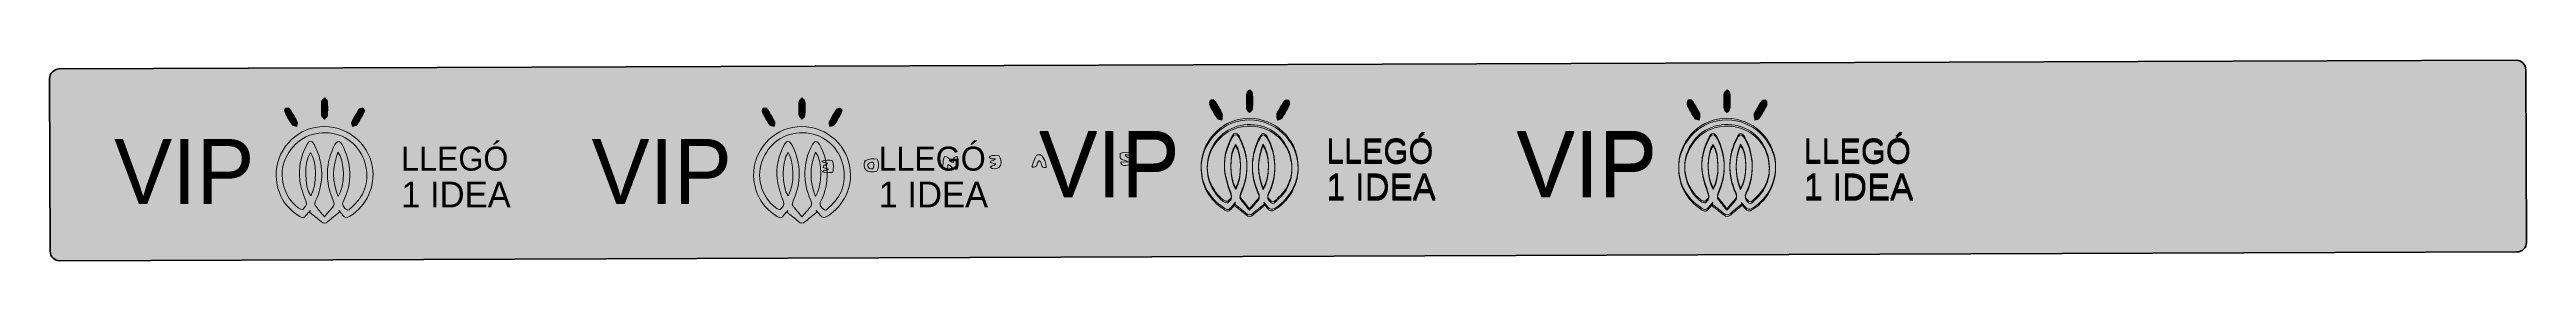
# Model space of a CAD drawing. Header units: millimetres. Extents: x -336 to 268, y -416 to 74.
# Drawn here: x 9.3 to 266.7, y -316.5 to -295.6 of the extents above; entities that cross this region are included whole.
import ezdxf

# ---------------------------------------------------------------- set-up
doc = ezdxf.new("R2010")
doc.units = ezdxf.units.MM
doc.header["$MEASUREMENT"] = 0
doc.layers.add('Capa 1', color=7, linetype='Continuous', lineweight=0)

msp = doc.modelspace()

# ---------------------------------------------------------------- hatches: boundary and pattern name
at = {"layer": 'Capa 1', "true_color": 0x92784b, "transparency": 33554687}
h = msp.add_hatch(color=35, dxfattribs=at)
h.dxf.hatch_style = 2
edge = h.paths.add_edge_path()
edge.add_spline(control_points=[(10.25, -296.51), (10.25, -296.51), (265.59, -295.59), (265.59, -295.59), (266.14, -295.59), (266.59, -296.04), (266.59, -296.59), (266.59, -296.59), (266.66, -314.59), (266.66, -314.59), (266.66, -315.14), (266.21, -315.59), (265.66, -315.59), (265.66, -315.59), (10.33, -316.51), (10.33, -316.51), (9.78, -316.52), (9.33, -316.07), (9.32, -315.52), (9.32, -315.52), (9.26, -297.52), (9.26, -297.52), (9.26, -296.97), (9.7, -296.52), (10.25, -296.51)], knot_values=[0, 0, 0, 0, 1, 1, 1, 2, 2, 2, 3, 3, 3, 4, 4, 4, 5, 5, 5, 6, 6, 6, 7, 7, 7, 8, 8, 8, 8], degree=3, periodic=0)
at = {"layer": 'Capa 1', "true_color": 0x000000, "transparency": 33554687}
h = msp.add_hatch(color=18, dxfattribs=at)
h.dxf.hatch_style = 2
edge = h.paths.add_edge_path()
edge.add_spline(control_points=[(34.04, -300.55), (34.1, -300.61), (34.23, -300.68), (34.3, -300.8), (34.55, -301.2), (34.8, -301.61), (35, -302.03), (35.06, -302.16), (34.96, -302.35), (34.94, -302.52), (34.78, -302.46), (34.56, -302.46), (34.49, -302.35), (34.21, -301.94), (33.96, -301.5), (33.73, -301.05), (33.6, -300.81), (33.73, -300.56), (34.04, -300.55)], knot_values=[0, 0, 0, 0, 1, 1, 1, 2, 2, 2, 3, 3, 3, 4, 4, 4, 5, 5, 5, 6, 6, 6, 6], degree=3, periodic=0)
h = msp.add_hatch(color=18, dxfattribs=at)
h.dxf.hatch_style = 2
edge = h.paths.add_edge_path()
edge.add_spline(control_points=[(37.52, -300.64), (37.52, -300.39), (37.48, -300.13), (37.53, -299.89), (37.57, -299.75), (37.74, -299.64), (37.85, -299.52), (37.95, -299.64), (38.13, -299.76), (38.14, -299.88), (38.17, -300.38), (38.17, -300.88), (38.14, -301.38), (38.13, -301.51), (37.93, -301.62), (37.82, -301.74), (37.72, -301.61), (37.56, -301.49), (37.53, -301.35), (37.48, -301.12), (37.52, -300.87), (37.52, -300.64), (37.52, -300.64), (37.52, -300.64), (37.52, -300.64)], knot_values=[0, 0, 0, 0, 1, 1, 1, 2, 2, 2, 3, 3, 3, 4, 4, 4, 5, 5, 5, 6, 6, 6, 7, 7, 7, 8, 8, 8, 8], degree=3, periodic=0)
h = msp.add_hatch(color=18, dxfattribs=at)
h.dxf.hatch_style = 2
edge = h.paths.add_edge_path()
edge.add_spline(control_points=[(42.02, -300.86), (41.96, -300.98), (41.93, -301.07), (41.89, -301.15), (41.66, -301.55), (41.45, -301.96), (41.19, -302.34), (41.11, -302.45), (40.89, -302.46), (40.74, -302.52), (40.71, -302.36), (40.61, -302.17), (40.67, -302.05), (40.88, -301.6), (41.14, -301.17), (41.41, -300.75), (41.47, -300.65), (41.67, -300.59), (41.8, -300.6), (41.88, -300.6), (41.95, -300.77), (42.02, -300.86)], knot_values=[0, 0, 0, 0, 1, 1, 1, 2, 2, 2, 3, 3, 3, 4, 4, 4, 5, 5, 5, 6, 6, 6, 7, 7, 7, 7], degree=3, periodic=0)
h = msp.add_hatch(color=18, dxfattribs=at)
h.dxf.hatch_style = 2
edge = h.paths.add_edge_path()
edge.add_spline(control_points=[(83.65, -300.55), (83.72, -300.61), (83.85, -300.68), (83.92, -300.8), (84.17, -301.2), (84.41, -301.61), (84.62, -302.03), (84.67, -302.16), (84.58, -302.35), (84.56, -302.52), (84.4, -302.46), (84.18, -302.46), (84.1, -302.35), (83.82, -301.94), (83.58, -301.5), (83.35, -301.05), (83.22, -300.81), (83.35, -300.56), (83.65, -300.55)], knot_values=[0, 0, 0, 0, 1, 1, 1, 2, 2, 2, 3, 3, 3, 4, 4, 4, 5, 5, 5, 6, 6, 6, 6], degree=3, periodic=0)
h = msp.add_hatch(color=18, dxfattribs=at)
h.dxf.hatch_style = 2
edge = h.paths.add_edge_path()
edge.add_spline(control_points=[(87.14, -300.64), (87.14, -300.39), (87.1, -300.13), (87.15, -299.89), (87.18, -299.75), (87.36, -299.64), (87.47, -299.52), (87.57, -299.64), (87.75, -299.76), (87.76, -299.88), (87.79, -300.38), (87.79, -300.88), (87.75, -301.38), (87.74, -301.51), (87.55, -301.62), (87.44, -301.74), (87.33, -301.61), (87.18, -301.49), (87.15, -301.35), (87.1, -301.12), (87.13, -300.87), (87.13, -300.64), (87.14, -300.64), (87.14, -300.64), (87.14, -300.64)], knot_values=[0, 0, 0, 0, 1, 1, 1, 2, 2, 2, 3, 3, 3, 4, 4, 4, 5, 5, 5, 6, 6, 6, 7, 7, 7, 8, 8, 8, 8], degree=3, periodic=0)
h = msp.add_hatch(color=18, dxfattribs=at)
h.dxf.hatch_style = 2
edge = h.paths.add_edge_path()
edge.add_spline(control_points=[(91.64, -300.86), (91.58, -300.98), (91.55, -301.07), (91.51, -301.15), (91.28, -301.55), (91.07, -301.96), (90.81, -302.34), (90.73, -302.45), (90.51, -302.46), (90.36, -302.52), (90.33, -302.36), (90.23, -302.17), (90.28, -302.05), (90.5, -301.6), (90.75, -301.17), (91.03, -300.75), (91.09, -300.65), (91.29, -300.59), (91.42, -300.6), (91.5, -300.6), (91.57, -300.77), (91.64, -300.86)], knot_values=[0, 0, 0, 0, 1, 1, 1, 2, 2, 2, 3, 3, 3, 4, 4, 4, 5, 5, 5, 6, 6, 6, 7, 7, 7, 7], degree=3, periodic=0)
h = msp.add_hatch(color=18, dxfattribs=at)
h.dxf.hatch_style = 2
edge = h.paths.add_edge_path()
edge.add_spline(control_points=[(130.17, -299.69), (130.24, -299.75), (130.36, -299.83), (130.43, -299.94), (130.68, -300.35), (130.93, -300.75), (131.13, -301.18), (131.19, -301.3), (131.1, -301.5), (131.07, -301.66), (130.92, -301.61), (130.69, -301.6), (130.62, -301.5), (130.34, -301.08), (130.1, -300.64), (129.86, -300.2), (129.73, -299.95), (129.86, -299.71), (130.17, -299.69)], knot_values=[0, 0, 0, 0, 1, 1, 1, 2, 2, 2, 3, 3, 3, 4, 4, 4, 5, 5, 5, 6, 6, 6, 6], degree=3, periodic=0)
h = msp.add_hatch(color=18, dxfattribs=at)
h.dxf.hatch_style = 2
edge = h.paths.add_edge_path()
edge.add_spline(control_points=[(130.17, -299.86), (130.24, -299.92), (130.36, -300), (130.43, -300.11), (130.68, -300.51), (130.93, -300.92), (131.13, -301.35), (131.19, -301.47), (131.1, -301.67), (131.07, -301.83), (130.92, -301.78), (130.69, -301.77), (130.62, -301.66), (130.34, -301.25), (130.1, -300.81), (129.86, -300.37), (129.73, -300.12), (129.86, -299.88), (130.17, -299.86)], knot_values=[0, 0, 0, 0, 1, 1, 1, 2, 2, 2, 3, 3, 3, 4, 4, 4, 5, 5, 5, 6, 6, 6, 6], degree=3, periodic=0)
h = msp.add_hatch(color=18, dxfattribs=at)
h.dxf.hatch_style = 2
edge = h.paths.add_edge_path()
edge.add_spline(control_points=[(133.65, -299.78), (133.65, -299.53), (133.61, -299.27), (133.67, -299.04), (133.7, -298.9), (133.88, -298.79), (133.99, -298.67), (134.09, -298.79), (134.26, -298.9), (134.27, -299.03), (134.31, -299.53), (134.31, -300.03), (134.27, -300.53), (134.26, -300.65), (134.06, -300.77), (133.95, -300.89), (133.85, -300.76), (133.69, -300.64), (133.66, -300.49), (133.61, -300.26), (133.65, -300.02), (133.65, -299.78), (133.65, -299.78), (133.65, -299.78), (133.65, -299.78)], knot_values=[0, 0, 0, 0, 1, 1, 1, 2, 2, 2, 3, 3, 3, 4, 4, 4, 5, 5, 5, 6, 6, 6, 7, 7, 7, 8, 8, 8, 8], degree=3, periodic=0)
h = msp.add_hatch(color=18, dxfattribs=at)
h.dxf.hatch_style = 2
edge = h.paths.add_edge_path()
edge.add_spline(control_points=[(133.65, -299.95), (133.65, -299.7), (133.61, -299.44), (133.67, -299.2), (133.7, -299.07), (133.88, -298.96), (133.99, -298.84), (134.09, -298.96), (134.26, -299.07), (134.27, -299.2), (134.31, -299.69), (134.31, -300.2), (134.27, -300.69), (134.26, -300.82), (134.06, -300.94), (133.95, -301.06), (133.85, -300.93), (133.69, -300.81), (133.66, -300.66), (133.61, -300.43), (133.65, -300.19), (133.65, -299.95), (133.65, -299.95), (133.65, -299.95), (133.65, -299.95)], knot_values=[0, 0, 0, 0, 1, 1, 1, 2, 2, 2, 3, 3, 3, 4, 4, 4, 5, 5, 5, 6, 6, 6, 7, 7, 7, 8, 8, 8, 8], degree=3, periodic=0)
h = msp.add_hatch(color=18, dxfattribs=at)
h.dxf.hatch_style = 2
edge = h.paths.add_edge_path()
edge.add_spline(control_points=[(138.15, -300), (138.1, -300.13), (138.07, -300.22), (138.02, -300.3), (137.8, -300.69), (137.58, -301.11), (137.32, -301.48), (137.24, -301.59), (137.03, -301.61), (136.87, -301.67), (136.84, -301.51), (136.74, -301.31), (136.8, -301.19), (137.02, -300.74), (137.27, -300.31), (137.54, -299.89), (137.61, -299.8), (137.8, -299.73), (137.93, -299.74), (138.01, -299.75), (138.08, -299.92), (138.15, -300)], knot_values=[0, 0, 0, 0, 1, 1, 1, 2, 2, 2, 3, 3, 3, 4, 4, 4, 5, 5, 5, 6, 6, 6, 7, 7, 7, 7], degree=3, periodic=0)
h = msp.add_hatch(color=18, dxfattribs=at)
h.dxf.hatch_style = 2
edge = h.paths.add_edge_path()
edge.add_spline(control_points=[(138.15, -300.17), (138.1, -300.3), (138.07, -300.38), (138.02, -300.46), (137.8, -300.86), (137.58, -301.27), (137.32, -301.65), (137.24, -301.76), (137.03, -301.78), (136.87, -301.84), (136.84, -301.68), (136.74, -301.48), (136.8, -301.36), (137.02, -300.91), (137.27, -300.48), (137.54, -300.06), (137.61, -299.96), (137.8, -299.9), (137.93, -299.91), (138.01, -299.92), (138.08, -300.08), (138.15, -300.17)], knot_values=[0, 0, 0, 0, 1, 1, 1, 2, 2, 2, 3, 3, 3, 4, 4, 4, 5, 5, 5, 6, 6, 6, 7, 7, 7, 7], degree=3, periodic=0)
h = msp.add_hatch(color=18, dxfattribs=at)
h.dxf.hatch_style = 2
edge = h.paths.add_edge_path()
edge.add_spline(control_points=[(179.79, -299.69), (179.85, -299.75), (179.98, -299.83), (180.05, -299.94), (180.3, -300.35), (180.55, -300.75), (180.75, -301.18), (180.81, -301.3), (180.72, -301.5), (180.69, -301.66), (180.54, -301.61), (180.31, -301.6), (180.24, -301.5), (179.96, -301.08), (179.72, -300.64), (179.48, -300.2), (179.35, -299.95), (179.48, -299.71), (179.79, -299.69)], knot_values=[0, 0, 0, 0, 1, 1, 1, 2, 2, 2, 3, 3, 3, 4, 4, 4, 5, 5, 5, 6, 6, 6, 6], degree=3, periodic=0)
h = msp.add_hatch(color=18, dxfattribs=at)
h.dxf.hatch_style = 2
edge = h.paths.add_edge_path()
edge.add_spline(control_points=[(179.79, -299.86), (179.85, -299.92), (179.98, -300), (180.05, -300.11), (180.3, -300.51), (180.55, -300.92), (180.75, -301.35), (180.81, -301.47), (180.72, -301.67), (180.69, -301.83), (180.54, -301.78), (180.31, -301.77), (180.24, -301.66), (179.96, -301.25), (179.72, -300.81), (179.48, -300.37), (179.35, -300.12), (179.48, -299.88), (179.79, -299.86)], knot_values=[0, 0, 0, 0, 1, 1, 1, 2, 2, 2, 3, 3, 3, 4, 4, 4, 5, 5, 5, 6, 6, 6, 6], degree=3, periodic=0)
h = msp.add_hatch(color=18, dxfattribs=at)
h.dxf.hatch_style = 2
edge = h.paths.add_edge_path()
edge.add_spline(control_points=[(183.27, -299.78), (183.27, -299.53), (183.23, -299.27), (183.29, -299.04), (183.32, -298.9), (183.49, -298.79), (183.61, -298.67), (183.7, -298.79), (183.88, -298.9), (183.89, -299.03), (183.92, -299.53), (183.93, -300.03), (183.89, -300.53), (183.88, -300.65), (183.68, -300.77), (183.57, -300.89), (183.47, -300.76), (183.31, -300.64), (183.28, -300.49), (183.23, -300.26), (183.27, -300.02), (183.27, -299.78), (183.27, -299.78), (183.27, -299.78), (183.27, -299.78)], knot_values=[0, 0, 0, 0, 1, 1, 1, 2, 2, 2, 3, 3, 3, 4, 4, 4, 5, 5, 5, 6, 6, 6, 7, 7, 7, 8, 8, 8, 8], degree=3, periodic=0)
h = msp.add_hatch(color=18, dxfattribs=at)
h.dxf.hatch_style = 2
edge = h.paths.add_edge_path()
edge.add_spline(control_points=[(183.27, -299.95), (183.27, -299.7), (183.23, -299.44), (183.29, -299.2), (183.32, -299.07), (183.49, -298.96), (183.61, -298.84), (183.7, -298.96), (183.88, -299.07), (183.89, -299.2), (183.92, -299.69), (183.93, -300.2), (183.89, -300.69), (183.88, -300.82), (183.68, -300.94), (183.57, -301.06), (183.47, -300.93), (183.31, -300.81), (183.28, -300.66), (183.23, -300.43), (183.27, -300.19), (183.27, -299.95), (183.27, -299.95), (183.27, -299.95), (183.27, -299.95)], knot_values=[0, 0, 0, 0, 1, 1, 1, 2, 2, 2, 3, 3, 3, 4, 4, 4, 5, 5, 5, 6, 6, 6, 7, 7, 7, 8, 8, 8, 8], degree=3, periodic=0)
h = msp.add_hatch(color=18, dxfattribs=at)
h.dxf.hatch_style = 2
edge = h.paths.add_edge_path()
edge.add_spline(control_points=[(187.77, -300), (187.72, -300.13), (187.69, -300.22), (187.64, -300.3), (187.41, -300.69), (187.2, -301.11), (186.94, -301.48), (186.86, -301.59), (186.64, -301.61), (186.49, -301.67), (186.46, -301.51), (186.36, -301.31), (186.42, -301.19), (186.63, -300.74), (186.89, -300.31), (187.16, -299.89), (187.23, -299.8), (187.42, -299.73), (187.55, -299.74), (187.63, -299.75), (187.7, -299.92), (187.77, -300)], knot_values=[0, 0, 0, 0, 1, 1, 1, 2, 2, 2, 3, 3, 3, 4, 4, 4, 5, 5, 5, 6, 6, 6, 7, 7, 7, 7], degree=3, periodic=0)
h = msp.add_hatch(color=18, dxfattribs=at)
h.dxf.hatch_style = 2
edge = h.paths.add_edge_path()
edge.add_spline(control_points=[(187.77, -300.17), (187.72, -300.3), (187.69, -300.38), (187.64, -300.46), (187.41, -300.86), (187.2, -301.27), (186.94, -301.65), (186.86, -301.76), (186.64, -301.78), (186.49, -301.84), (186.46, -301.68), (186.36, -301.48), (186.42, -301.36), (186.63, -300.91), (186.89, -300.48), (187.16, -300.06), (187.23, -299.96), (187.42, -299.9), (187.55, -299.91), (187.63, -299.92), (187.7, -300.08), (187.77, -300.17)], knot_values=[0, 0, 0, 0, 1, 1, 1, 2, 2, 2, 3, 3, 3, 4, 4, 4, 5, 5, 5, 6, 6, 6, 7, 7, 7, 7], degree=3, periodic=0)
h = msp.add_hatch(color=18, dxfattribs=at)
h.dxf.hatch_style = 2
edge = h.paths.add_edge_path()
edge.add_spline(control_points=[(36.4, -309.75), (37.09, -308.6), (37.02, -306.09), (36.38, -305.23), (35.71, -306.1), (35.7, -308.74), (36.4, -309.75)], knot_values=[0, 0, 0, 0, 1, 1, 1, 2, 2, 2, 2], degree=3, periodic=0)
edge = h.paths.add_edge_path()
edge.add_spline(control_points=[(39.24, -309.79), (40, -308.73), (39.96, -305.96), (39.22, -305.2), (38.63, -306.73), (38.62, -308.23), (39.24, -309.79)], knot_values=[0, 0, 0, 0, 1, 1, 1, 2, 2, 2, 2], degree=3, periodic=0)
edge = h.paths.add_edge_path()
edge.add_spline(control_points=[(37.82, -311.92), (38.14, -311.55), (38.4, -311.25), (38.66, -310.96), (38.87, -310.73), (38.87, -310.51), (38.74, -310.22), (37.87, -308.25), (37.92, -306.3), (38.92, -304.39), (38.99, -304.26), (39.16, -304.06), (39.27, -304.08), (39.41, -304.09), (39.58, -304.25), (39.66, -304.4), (40.16, -305.31), (40.43, -306.3), (40.45, -307.35), (40.47, -308.38), (40.27, -309.37), (39.79, -310.29), (39.58, -310.71), (39.86, -310.92), (40.07, -311.14), (40.31, -311.38), (40.47, -311.08), (40.62, -310.95), (41.94, -309.83), (42.45, -308.4), (42.14, -306.71), (41.78, -304.78), (40.19, -303.34), (38.32, -303.18), (36.31, -303), (34.61, -303.99), (33.78, -305.86), (33, -307.63), (33.57, -309.81), (35.1, -310.99), (35.23, -311.1), (35.53, -311.2), (35.58, -311.15), (35.76, -310.93), (36.05, -310.76), (35.91, -310.35), (35.65, -309.62), (35.38, -308.88), (35.27, -308.12), (35.08, -306.77), (35.39, -305.5), (36.06, -304.31), (36.25, -303.96), (36.5, -303.96), (36.71, -304.3), (36.76, -304.38), (36.8, -304.46), (36.84, -304.54), (37.76, -306.44), (37.78, -308.35), (36.91, -310.27), (36.85, -310.4), (36.79, -310.61), (36.85, -310.7), (37.14, -311.11), (37.46, -311.48), (37.82, -311.92)], knot_values=[0, 0, 0, 0, 1, 1, 1, 2, 2, 2, 3, 3, 3, 4, 4, 4, 5, 5, 5, 6, 6, 6, 7, 7, 7, 8, 8, 8, 9, 9, 9, 10, 10, 10, 11, 11, 11, 12, 12, 12, 13, 13, 13, 14, 14, 14, 15, 15, 15, 16, 16, 16, 17, 17, 17, 18, 18, 18, 19, 19, 19, 20, 20, 20, 21, 21, 21, 22, 22, 22, 22], degree=3, periodic=0)
edge = h.paths.add_edge_path()
edge.add_spline(control_points=[(39.4, -311.42), (38.99, -311.75), (38.57, -312.07), (38.18, -312.42), (37.92, -312.65), (37.73, -312.62), (37.49, -312.42), (37.08, -312.08), (36.66, -311.76), (36.25, -311.43), (36.29, -311.37), (36.33, -311.31), (36.37, -311.25), (36.25, -311.39), (36.13, -311.52), (36.02, -311.66), (35.67, -312.09), (35.57, -312.12), (35.1, -311.8), (33.66, -310.82), (32.86, -309.45), (32.81, -307.69), (32.73, -305.05), (34.75, -302.76), (37.33, -302.53), (40.01, -302.29), (42.39, -304.14), (42.81, -306.77), (43.14, -308.76), (42.2, -310.78), (40.48, -311.86), (40.15, -312.07), (39.93, -312.04), (39.71, -311.74), (39.59, -311.57), (39.45, -311.42), (39.31, -311.26), (39.34, -311.31), (39.37, -311.37), (39.4, -311.42)], knot_values=[0, 0, 0, 0, 1, 1, 1, 2, 2, 2, 3, 3, 3, 4, 4, 4, 5, 5, 5, 6, 6, 6, 7, 7, 7, 8, 8, 8, 9, 9, 9, 10, 10, 10, 11, 11, 11, 12, 12, 12, 13, 13, 13, 13], degree=3, periodic=0)
h = msp.add_hatch(color=18, dxfattribs=at)
h.dxf.hatch_style = 2
edge = h.paths.add_edge_path()
edge.add_spline(control_points=[(86.01, -309.75), (86.71, -308.6), (86.64, -306.09), (86, -305.23), (85.33, -306.1), (85.32, -308.74), (86.01, -309.75)], knot_values=[0, 0, 0, 0, 1, 1, 1, 2, 2, 2, 2], degree=3, periodic=0)
edge = h.paths.add_edge_path()
edge.add_spline(control_points=[(88.86, -309.79), (89.62, -308.73), (89.57, -305.96), (88.84, -305.2), (88.25, -306.73), (88.23, -308.23), (88.86, -309.79)], knot_values=[0, 0, 0, 0, 1, 1, 1, 2, 2, 2, 2], degree=3, periodic=0)
edge = h.paths.add_edge_path()
edge.add_spline(control_points=[(87.44, -311.92), (87.76, -311.55), (88.01, -311.25), (88.28, -310.96), (88.49, -310.73), (88.49, -310.51), (88.36, -310.22), (87.49, -308.25), (87.53, -306.3), (88.54, -304.39), (88.61, -304.26), (88.78, -304.06), (88.89, -304.08), (89.03, -304.09), (89.2, -304.25), (89.28, -304.4), (89.78, -305.31), (90.04, -306.3), (90.07, -307.35), (90.09, -308.38), (89.88, -309.37), (89.41, -310.29), (89.2, -310.71), (89.48, -310.92), (89.69, -311.14), (89.93, -311.38), (90.09, -311.08), (90.24, -310.95), (91.56, -309.83), (92.07, -308.4), (91.76, -306.71), (91.4, -304.78), (89.8, -303.34), (87.93, -303.18), (85.92, -303), (84.23, -303.99), (83.4, -305.86), (82.62, -307.63), (83.19, -309.81), (84.72, -310.99), (84.85, -311.1), (85.15, -311.2), (85.19, -311.15), (85.38, -310.93), (85.67, -310.76), (85.52, -310.35), (85.27, -309.62), (85, -308.88), (84.89, -308.12), (84.7, -306.77), (85.01, -305.5), (85.67, -304.31), (85.87, -303.96), (86.12, -303.96), (86.33, -304.3), (86.38, -304.38), (86.42, -304.46), (86.46, -304.54), (87.38, -306.44), (87.4, -308.35), (86.53, -310.27), (86.47, -310.4), (86.41, -310.61), (86.47, -310.7), (86.75, -311.11), (87.08, -311.48), (87.44, -311.92)], knot_values=[0, 0, 0, 0, 1, 1, 1, 2, 2, 2, 3, 3, 3, 4, 4, 4, 5, 5, 5, 6, 6, 6, 7, 7, 7, 8, 8, 8, 9, 9, 9, 10, 10, 10, 11, 11, 11, 12, 12, 12, 13, 13, 13, 14, 14, 14, 15, 15, 15, 16, 16, 16, 17, 17, 17, 18, 18, 18, 19, 19, 19, 20, 20, 20, 21, 21, 21, 22, 22, 22, 22], degree=3, periodic=0)
edge = h.paths.add_edge_path()
edge.add_spline(control_points=[(89.02, -311.42), (88.61, -311.75), (88.19, -312.07), (87.79, -312.42), (87.54, -312.65), (87.35, -312.62), (87.1, -312.42), (86.7, -312.08), (86.28, -311.76), (85.87, -311.43), (85.91, -311.37), (85.95, -311.31), (85.99, -311.25), (85.87, -311.39), (85.75, -311.52), (85.64, -311.66), (85.29, -312.09), (85.18, -312.12), (84.72, -311.8), (83.28, -310.82), (82.48, -309.45), (82.43, -307.69), (82.35, -305.05), (84.37, -302.76), (86.95, -302.53), (89.62, -302.29), (92.01, -304.14), (92.43, -306.77), (92.75, -308.76), (91.82, -310.78), (90.1, -311.86), (89.77, -312.07), (89.55, -312.04), (89.33, -311.74), (89.2, -311.57), (89.06, -311.42), (88.93, -311.26), (88.96, -311.31), (88.99, -311.37), (89.02, -311.42)], knot_values=[0, 0, 0, 0, 1, 1, 1, 2, 2, 2, 3, 3, 3, 4, 4, 4, 5, 5, 5, 6, 6, 6, 7, 7, 7, 8, 8, 8, 9, 9, 9, 10, 10, 10, 11, 11, 11, 12, 12, 12, 13, 13, 13, 13], degree=3, periodic=0)
h = msp.add_hatch(color=18, dxfattribs=at)
h.dxf.hatch_style = 2
edge = h.paths.add_edge_path()
edge.add_spline(control_points=[(132.53, -308.9), (133.22, -307.74), (133.16, -305.23), (132.52, -304.37), (131.84, -305.24), (131.84, -307.89), (132.53, -308.9)], knot_values=[0, 0, 0, 0, 1, 1, 1, 2, 2, 2, 2], degree=3, periodic=0)
edge = h.paths.add_edge_path()
edge.add_spline(control_points=[(135.37, -308.93), (136.13, -307.88), (136.09, -305.11), (135.35, -304.34), (134.76, -305.87), (134.75, -307.37), (135.37, -308.93)], knot_values=[0, 0, 0, 0, 1, 1, 1, 2, 2, 2, 2], degree=3, periodic=0)
edge = h.paths.add_edge_path()
edge.add_spline(control_points=[(133.95, -311.07), (134.28, -310.7), (134.53, -310.4), (134.79, -310.11), (135.01, -309.88), (135.01, -309.66), (134.87, -309.36), (134, -307.4), (134.05, -305.45), (135.05, -303.54), (135.13, -303.4), (135.3, -303.21), (135.4, -303.22), (135.55, -303.24), (135.72, -303.4), (135.79, -303.54), (136.3, -304.46), (136.56, -305.45), (136.58, -306.49), (136.6, -307.53), (136.4, -308.52), (135.93, -309.44), (135.71, -309.85), (136, -310.07), (136.21, -310.28), (136.44, -310.53), (136.61, -310.22), (136.75, -310.1), (138.07, -308.98), (138.59, -307.54), (138.27, -305.85), (137.91, -303.92), (136.32, -302.48), (134.45, -302.32), (132.44, -302.15), (130.74, -303.13), (129.92, -305), (129.14, -306.77), (129.7, -308.95), (131.23, -310.14), (131.36, -310.24), (131.66, -310.35), (131.71, -310.29), (131.9, -310.08), (132.19, -309.9), (132.04, -309.49), (131.78, -308.76), (131.52, -308.02), (131.41, -307.26), (131.21, -305.92), (131.53, -304.64), (132.19, -303.46), (132.39, -303.11), (132.63, -303.11), (132.85, -303.44), (132.89, -303.52), (132.93, -303.61), (132.97, -303.69), (133.89, -305.59), (133.92, -307.49), (133.05, -309.41), (132.99, -309.55), (132.93, -309.76), (132.99, -309.85), (133.27, -310.25), (133.6, -310.63), (133.95, -311.07)], knot_values=[0, 0, 0, 0, 1, 1, 1, 2, 2, 2, 3, 3, 3, 4, 4, 4, 5, 5, 5, 6, 6, 6, 7, 7, 7, 8, 8, 8, 9, 9, 9, 10, 10, 10, 11, 11, 11, 12, 12, 12, 13, 13, 13, 14, 14, 14, 15, 15, 15, 16, 16, 16, 17, 17, 17, 18, 18, 18, 19, 19, 19, 20, 20, 20, 21, 21, 21, 22, 22, 22, 22], degree=3, periodic=0)
edge = h.paths.add_edge_path()
edge.add_spline(control_points=[(135.53, -310.57), (135.12, -310.9), (134.7, -311.22), (134.31, -311.57), (134.06, -311.79), (133.86, -311.77), (133.62, -311.56), (133.22, -311.22), (132.8, -310.9), (132.38, -310.58), (132.42, -310.52), (132.46, -310.46), (132.5, -310.4), (132.39, -310.53), (132.27, -310.67), (132.16, -310.81), (131.8, -311.24), (131.7, -311.27), (131.24, -310.95), (129.79, -309.96), (128.99, -308.6), (128.94, -306.84), (128.86, -304.2), (130.88, -301.9), (133.46, -301.67), (136.14, -301.44), (138.52, -303.28), (138.95, -305.91), (139.27, -307.91), (138.33, -309.93), (136.61, -311.01), (136.29, -311.21), (136.06, -311.19), (135.84, -310.89), (135.72, -310.72), (135.58, -310.56), (135.45, -310.4), (135.48, -310.46), (135.5, -310.51), (135.53, -310.57)], knot_values=[0, 0, 0, 0, 1, 1, 1, 2, 2, 2, 3, 3, 3, 4, 4, 4, 5, 5, 5, 6, 6, 6, 7, 7, 7, 8, 8, 8, 9, 9, 9, 10, 10, 10, 11, 11, 11, 12, 12, 12, 13, 13, 13, 13], degree=3, periodic=0)
h = msp.add_hatch(color=18, dxfattribs=at)
h.dxf.hatch_style = 2
edge = h.paths.add_edge_path()
edge.add_spline(control_points=[(132.53, -309.07), (133.22, -307.91), (133.16, -305.4), (132.52, -304.54), (131.84, -305.41), (131.84, -308.05), (132.53, -309.07)], knot_values=[0, 0, 0, 0, 1, 1, 1, 2, 2, 2, 2], degree=3, periodic=0)
edge = h.paths.add_edge_path()
edge.add_spline(control_points=[(135.37, -309.1), (136.13, -308.05), (136.09, -305.28), (135.35, -304.51), (134.76, -306.04), (134.75, -307.54), (135.37, -309.1)], knot_values=[0, 0, 0, 0, 1, 1, 1, 2, 2, 2, 2], degree=3, periodic=0)
edge = h.paths.add_edge_path()
edge.add_spline(control_points=[(133.95, -311.24), (134.28, -310.87), (134.53, -310.57), (134.79, -310.28), (135.01, -310.04), (135.01, -309.83), (134.87, -309.53), (134, -307.56), (134.05, -305.62), (135.05, -303.71), (135.13, -303.57), (135.3, -303.38), (135.4, -303.39), (135.55, -303.4), (135.72, -303.57), (135.79, -303.71), (136.3, -304.63), (136.56, -305.62), (136.58, -306.66), (136.6, -307.69), (136.4, -308.69), (135.93, -309.61), (135.71, -310.02), (136, -310.23), (136.21, -310.45), (136.44, -310.7), (136.61, -310.39), (136.75, -310.27), (138.07, -309.15), (138.59, -307.71), (138.27, -306.02), (137.91, -304.09), (136.32, -302.65), (134.45, -302.49), (132.44, -302.32), (130.74, -303.3), (129.92, -305.17), (129.14, -306.94), (129.7, -309.12), (131.23, -310.31), (131.36, -310.41), (131.66, -310.51), (131.71, -310.46), (131.9, -310.25), (132.19, -310.07), (132.04, -309.66), (131.78, -308.93), (131.52, -308.19), (131.41, -307.43), (131.21, -306.09), (131.53, -304.81), (132.19, -303.62), (132.39, -303.27), (132.63, -303.28), (132.85, -303.61), (132.89, -303.69), (132.93, -303.78), (132.97, -303.86), (133.89, -305.75), (133.92, -307.66), (133.05, -309.58), (132.99, -309.71), (132.93, -309.93), (132.99, -310.02), (133.27, -310.42), (133.6, -310.8), (133.95, -311.24)], knot_values=[0, 0, 0, 0, 1, 1, 1, 2, 2, 2, 3, 3, 3, 4, 4, 4, 5, 5, 5, 6, 6, 6, 7, 7, 7, 8, 8, 8, 9, 9, 9, 10, 10, 10, 11, 11, 11, 12, 12, 12, 13, 13, 13, 14, 14, 14, 15, 15, 15, 16, 16, 16, 17, 17, 17, 18, 18, 18, 19, 19, 19, 20, 20, 20, 21, 21, 21, 22, 22, 22, 22], degree=3, periodic=0)
edge = h.paths.add_edge_path()
edge.add_spline(control_points=[(135.53, -310.74), (135.12, -311.07), (134.7, -311.39), (134.31, -311.74), (134.06, -311.96), (133.86, -311.94), (133.62, -311.73), (133.22, -311.39), (132.8, -311.07), (132.38, -310.75), (132.42, -310.68), (132.46, -310.62), (132.5, -310.56), (132.39, -310.7), (132.27, -310.84), (132.16, -310.98), (131.8, -311.41), (131.7, -311.43), (131.24, -311.12), (129.79, -310.13), (128.99, -308.77), (128.94, -307.01), (128.86, -304.37), (130.88, -302.07), (133.46, -301.84), (136.14, -301.61), (138.52, -303.45), (138.95, -306.08), (139.27, -308.08), (138.33, -310.1), (136.61, -311.17), (136.29, -311.38), (136.06, -311.36), (135.84, -311.06), (135.72, -310.89), (135.58, -310.73), (135.45, -310.57), (135.48, -310.63), (135.5, -310.68), (135.53, -310.74)], knot_values=[0, 0, 0, 0, 1, 1, 1, 2, 2, 2, 3, 3, 3, 4, 4, 4, 5, 5, 5, 6, 6, 6, 7, 7, 7, 8, 8, 8, 9, 9, 9, 10, 10, 10, 11, 11, 11, 12, 12, 12, 13, 13, 13, 13], degree=3, periodic=0)
h = msp.add_hatch(color=18, dxfattribs=at)
h.dxf.hatch_style = 2
edge = h.paths.add_edge_path()
edge.add_spline(control_points=[(182.15, -308.9), (182.84, -307.74), (182.78, -305.23), (182.14, -304.37), (181.46, -305.24), (181.45, -307.89), (182.15, -308.9)], knot_values=[0, 0, 0, 0, 1, 1, 1, 2, 2, 2, 2], degree=3, periodic=0)
edge = h.paths.add_edge_path()
edge.add_spline(control_points=[(184.99, -308.93), (185.75, -307.88), (185.71, -305.11), (184.97, -304.34), (184.38, -305.87), (184.37, -307.37), (184.99, -308.93)], knot_values=[0, 0, 0, 0, 1, 1, 1, 2, 2, 2, 2], degree=3, periodic=0)
edge = h.paths.add_edge_path()
edge.add_spline(control_points=[(183.57, -311.07), (183.89, -310.7), (184.15, -310.4), (184.41, -310.11), (184.63, -309.88), (184.62, -309.66), (184.49, -309.36), (183.62, -307.4), (183.67, -305.45), (184.67, -303.54), (184.74, -303.4), (184.92, -303.21), (185.02, -303.22), (185.16, -303.24), (185.33, -303.4), (185.41, -303.54), (185.91, -304.46), (186.18, -305.45), (186.2, -306.49), (186.22, -307.53), (186.02, -308.52), (185.55, -309.44), (185.33, -309.85), (185.62, -310.07), (185.82, -310.28), (186.06, -310.53), (186.23, -310.22), (186.37, -310.1), (187.69, -308.98), (188.21, -307.54), (187.89, -305.85), (187.53, -303.92), (185.94, -302.48), (184.07, -302.32), (182.06, -302.15), (180.36, -303.13), (179.53, -305), (178.76, -306.77), (179.32, -308.95), (180.85, -310.14), (180.98, -310.24), (181.28, -310.35), (181.33, -310.29), (181.52, -310.08), (181.8, -309.9), (181.66, -309.49), (181.4, -308.76), (181.14, -308.02), (181.03, -307.26), (180.83, -305.92), (181.15, -304.64), (181.81, -303.46), (182, -303.11), (182.25, -303.11), (182.46, -303.44), (182.51, -303.52), (182.55, -303.61), (182.59, -303.69), (183.51, -305.59), (183.53, -307.49), (182.66, -309.41), (182.6, -309.55), (182.54, -309.76), (182.61, -309.85), (182.89, -310.25), (183.22, -310.63), (183.57, -311.07)], knot_values=[0, 0, 0, 0, 1, 1, 1, 2, 2, 2, 3, 3, 3, 4, 4, 4, 5, 5, 5, 6, 6, 6, 7, 7, 7, 8, 8, 8, 9, 9, 9, 10, 10, 10, 11, 11, 11, 12, 12, 12, 13, 13, 13, 14, 14, 14, 15, 15, 15, 16, 16, 16, 17, 17, 17, 18, 18, 18, 19, 19, 19, 20, 20, 20, 21, 21, 21, 22, 22, 22, 22], degree=3, periodic=0)
edge = h.paths.add_edge_path()
edge.add_spline(control_points=[(185.15, -310.57), (184.74, -310.9), (184.32, -311.22), (183.93, -311.57), (183.68, -311.79), (183.48, -311.77), (183.24, -311.56), (182.84, -311.22), (182.42, -310.9), (182, -310.58), (182.04, -310.52), (182.08, -310.46), (182.12, -310.4), (182, -310.53), (181.89, -310.67), (181.77, -310.81), (181.42, -311.24), (181.32, -311.27), (180.86, -310.95), (179.41, -309.96), (178.61, -308.6), (178.56, -306.84), (178.48, -304.2), (180.5, -301.9), (183.08, -301.67), (185.76, -301.44), (188.14, -303.28), (188.57, -305.91), (188.89, -307.91), (187.95, -309.93), (186.23, -311.01), (185.91, -311.21), (185.68, -311.19), (185.46, -310.89), (185.34, -310.72), (185.2, -310.56), (185.06, -310.4), (185.09, -310.46), (185.12, -310.51), (185.15, -310.57)], knot_values=[0, 0, 0, 0, 1, 1, 1, 2, 2, 2, 3, 3, 3, 4, 4, 4, 5, 5, 5, 6, 6, 6, 7, 7, 7, 8, 8, 8, 9, 9, 9, 10, 10, 10, 11, 11, 11, 12, 12, 12, 13, 13, 13, 13], degree=3, periodic=0)
h = msp.add_hatch(color=18, dxfattribs=at)
h.dxf.hatch_style = 2
edge = h.paths.add_edge_path()
edge.add_spline(control_points=[(182.15, -309.07), (182.84, -307.91), (182.78, -305.4), (182.14, -304.54), (181.46, -305.41), (181.45, -308.05), (182.15, -309.07)], knot_values=[0, 0, 0, 0, 1, 1, 1, 2, 2, 2, 2], degree=3, periodic=0)
edge = h.paths.add_edge_path()
edge.add_spline(control_points=[(184.99, -309.1), (185.75, -308.05), (185.71, -305.28), (184.97, -304.51), (184.38, -306.04), (184.37, -307.54), (184.99, -309.1)], knot_values=[0, 0, 0, 0, 1, 1, 1, 2, 2, 2, 2], degree=3, periodic=0)
edge = h.paths.add_edge_path()
edge.add_spline(control_points=[(183.57, -311.24), (183.89, -310.87), (184.15, -310.57), (184.41, -310.28), (184.63, -310.04), (184.62, -309.83), (184.49, -309.53), (183.62, -307.56), (183.67, -305.62), (184.67, -303.71), (184.74, -303.57), (184.92, -303.38), (185.02, -303.39), (185.16, -303.4), (185.33, -303.57), (185.41, -303.71), (185.91, -304.63), (186.18, -305.62), (186.2, -306.66), (186.22, -307.69), (186.02, -308.69), (185.55, -309.61), (185.33, -310.02), (185.62, -310.23), (185.82, -310.45), (186.06, -310.7), (186.23, -310.39), (186.37, -310.27), (187.69, -309.15), (188.21, -307.71), (187.89, -306.02), (187.53, -304.09), (185.94, -302.65), (184.07, -302.49), (182.06, -302.32), (180.36, -303.3), (179.53, -305.17), (178.76, -306.94), (179.32, -309.12), (180.85, -310.31), (180.98, -310.41), (181.28, -310.51), (181.33, -310.46), (181.52, -310.25), (181.8, -310.07), (181.66, -309.66), (181.4, -308.93), (181.14, -308.19), (181.03, -307.43), (180.83, -306.09), (181.15, -304.81), (181.81, -303.62), (182, -303.27), (182.25, -303.28), (182.46, -303.61), (182.51, -303.69), (182.55, -303.78), (182.59, -303.86), (183.51, -305.75), (183.53, -307.66), (182.66, -309.58), (182.6, -309.71), (182.54, -309.93), (182.61, -310.02), (182.89, -310.42), (183.22, -310.8), (183.57, -311.24)], knot_values=[0, 0, 0, 0, 1, 1, 1, 2, 2, 2, 3, 3, 3, 4, 4, 4, 5, 5, 5, 6, 6, 6, 7, 7, 7, 8, 8, 8, 9, 9, 9, 10, 10, 10, 11, 11, 11, 12, 12, 12, 13, 13, 13, 14, 14, 14, 15, 15, 15, 16, 16, 16, 17, 17, 17, 18, 18, 18, 19, 19, 19, 20, 20, 20, 21, 21, 21, 22, 22, 22, 22], degree=3, periodic=0)
edge = h.paths.add_edge_path()
edge.add_spline(control_points=[(185.15, -310.74), (184.74, -311.07), (184.32, -311.39), (183.93, -311.74), (183.68, -311.96), (183.48, -311.94), (183.24, -311.73), (182.84, -311.39), (182.42, -311.07), (182, -310.75), (182.04, -310.68), (182.08, -310.62), (182.12, -310.56), (182, -310.7), (181.89, -310.84), (181.77, -310.98), (181.42, -311.41), (181.32, -311.43), (180.86, -311.12), (179.41, -310.13), (178.61, -308.77), (178.56, -307.01), (178.48, -304.37), (180.5, -302.07), (183.08, -301.84), (185.76, -301.61), (188.14, -303.45), (188.57, -306.08), (188.89, -308.08), (187.95, -310.1), (186.23, -311.17), (185.91, -311.38), (185.68, -311.36), (185.46, -311.06), (185.34, -310.89), (185.2, -310.73), (185.06, -310.57), (185.09, -310.63), (185.12, -310.68), (185.15, -310.74)], knot_values=[0, 0, 0, 0, 1, 1, 1, 2, 2, 2, 3, 3, 3, 4, 4, 4, 5, 5, 5, 6, 6, 6, 7, 7, 7, 8, 8, 8, 9, 9, 9, 10, 10, 10, 11, 11, 11, 12, 12, 12, 13, 13, 13, 13], degree=3, periodic=0)

# ---------------------------------------------------------------- linework, layer by layer
at = {"layer": 'Capa 1', "color": 35, "lineweight": 35, "true_color": 0x92784b}
msp.add_open_spline([(10.25, -296.51), (10.25, -296.51), (265.59, -295.59), (265.59, -295.59), (266.14, -295.59), (266.59, -296.04), (266.59, -296.59), (266.59, -296.59), (266.66, -314.59), (266.66, -314.59), (266.66, -315.14), (266.21, -315.59), (265.66, -315.59), (265.66, -315.59), (10.33, -316.51), (10.33, -316.51), (9.78, -316.52), (9.33, -316.07), (9.32, -315.52), (9.32, -315.52), (9.26, -297.52), (9.26, -297.52), (9.26, -296.97), (9.7, -296.52), (10.25, -296.51)], degree=3, knots=[0, 0, 0, 0, 1, 1, 1, 2, 2, 2, 3, 3, 3, 4, 4, 4, 5, 5, 5, 6, 6, 6, 7, 7, 7, 8, 8, 8, 8], dxfattribs=at)
at = {"layer": 'Capa 1'}
for points, knots in [([(34.04, -300.55), (34.1, -300.61), (34.23, -300.68), (34.3, -300.8), (34.55, -301.2), (34.8, -301.61), (35, -302.03), (35.06, -302.16), (34.96, -302.35), (34.94, -302.52), (34.78, -302.46), (34.56, -302.46), (34.49, -302.35), (34.21, -301.94), (33.96, -301.5), (33.73, -301.05), (33.6, -300.81), (33.73, -300.56), (34.04, -300.55)], [0, 0, 0, 0, 1, 1, 1, 2, 2, 2, 3, 3, 3, 4, 4, 4, 5, 5, 5, 6, 6, 6, 6]), ([(37.52, -300.64), (37.52, -300.39), (37.48, -300.13), (37.53, -299.89), (37.57, -299.75), (37.74, -299.64), (37.85, -299.52), (37.95, -299.64), (38.13, -299.76), (38.14, -299.88), (38.17, -300.38), (38.17, -300.88), (38.14, -301.38), (38.13, -301.51), (37.93, -301.62), (37.82, -301.74), (37.72, -301.61), (37.56, -301.49), (37.53, -301.35), (37.48, -301.12), (37.52, -300.87), (37.52, -300.64), (37.52, -300.64), (37.52, -300.64), (37.52, -300.64)], [0, 0, 0, 0, 1, 1, 1, 2, 2, 2, 3, 3, 3, 4, 4, 4, 5, 5, 5, 6, 6, 6, 7, 7, 7, 8, 8, 8, 8]), ([(42.02, -300.86), (41.96, -300.98), (41.93, -301.07), (41.89, -301.15), (41.66, -301.55), (41.45, -301.96), (41.19, -302.34), (41.11, -302.45), (40.89, -302.46), (40.74, -302.52), (40.71, -302.36), (40.61, -302.17), (40.67, -302.05), (40.88, -301.6), (41.14, -301.17), (41.41, -300.75), (41.47, -300.65), (41.67, -300.59), (41.8, -300.6), (41.88, -300.6), (41.95, -300.77), (42.02, -300.86)], [0, 0, 0, 0, 1, 1, 1, 2, 2, 2, 3, 3, 3, 4, 4, 4, 5, 5, 5, 6, 6, 6, 7, 7, 7, 7]), ([(83.65, -300.55), (83.72, -300.61), (83.85, -300.68), (83.92, -300.8), (84.17, -301.2), (84.41, -301.61), (84.62, -302.03), (84.67, -302.16), (84.58, -302.35), (84.56, -302.52), (84.4, -302.46), (84.18, -302.46), (84.1, -302.35), (83.82, -301.94), (83.58, -301.5), (83.35, -301.05), (83.22, -300.81), (83.35, -300.56), (83.65, -300.55)], [0, 0, 0, 0, 1, 1, 1, 2, 2, 2, 3, 3, 3, 4, 4, 4, 5, 5, 5, 6, 6, 6, 6]), ([(87.14, -300.64), (87.14, -300.39), (87.1, -300.13), (87.15, -299.89), (87.18, -299.75), (87.36, -299.64), (87.47, -299.52), (87.57, -299.64), (87.75, -299.76), (87.76, -299.88), (87.79, -300.38), (87.79, -300.88), (87.75, -301.38), (87.74, -301.51), (87.55, -301.62), (87.44, -301.74), (87.33, -301.61), (87.18, -301.49), (87.15, -301.35), (87.1, -301.12), (87.13, -300.87), (87.13, -300.64), (87.14, -300.64), (87.14, -300.64), (87.14, -300.64)], [0, 0, 0, 0, 1, 1, 1, 2, 2, 2, 3, 3, 3, 4, 4, 4, 5, 5, 5, 6, 6, 6, 7, 7, 7, 8, 8, 8, 8]), ([(91.64, -300.86), (91.58, -300.98), (91.55, -301.07), (91.51, -301.15), (91.28, -301.55), (91.07, -301.96), (90.81, -302.34), (90.73, -302.45), (90.51, -302.46), (90.36, -302.52), (90.33, -302.36), (90.23, -302.17), (90.28, -302.05), (90.5, -301.6), (90.75, -301.17), (91.03, -300.75), (91.09, -300.65), (91.29, -300.59), (91.42, -300.6), (91.5, -300.6), (91.57, -300.77), (91.64, -300.86)], [0, 0, 0, 0, 1, 1, 1, 2, 2, 2, 3, 3, 3, 4, 4, 4, 5, 5, 5, 6, 6, 6, 7, 7, 7, 7]), ([(130.17, -299.69), (130.24, -299.75), (130.36, -299.83), (130.43, -299.94), (130.68, -300.35), (130.93, -300.75), (131.13, -301.18), (131.19, -301.3), (131.1, -301.5), (131.07, -301.66), (130.92, -301.61), (130.69, -301.6), (130.62, -301.5), (130.34, -301.08), (130.1, -300.64), (129.86, -300.2), (129.73, -299.95), (129.86, -299.71), (130.17, -299.69)], [0, 0, 0, 0, 1, 1, 1, 2, 2, 2, 3, 3, 3, 4, 4, 4, 5, 5, 5, 6, 6, 6, 6]), ([(130.17, -299.86), (130.24, -299.92), (130.36, -300), (130.43, -300.11), (130.68, -300.51), (130.93, -300.92), (131.13, -301.35), (131.19, -301.47), (131.1, -301.67), (131.07, -301.83), (130.92, -301.78), (130.69, -301.77), (130.62, -301.66), (130.34, -301.25), (130.1, -300.81), (129.86, -300.37), (129.73, -300.12), (129.86, -299.88), (130.17, -299.86)], [0, 0, 0, 0, 1, 1, 1, 2, 2, 2, 3, 3, 3, 4, 4, 4, 5, 5, 5, 6, 6, 6, 6]), ([(133.65, -299.78), (133.65, -299.53), (133.61, -299.27), (133.67, -299.04), (133.7, -298.9), (133.88, -298.79), (133.99, -298.67), (134.09, -298.79), (134.26, -298.9), (134.27, -299.03), (134.31, -299.53), (134.31, -300.03), (134.27, -300.53), (134.26, -300.65), (134.06, -300.77), (133.95, -300.89), (133.85, -300.76), (133.69, -300.64), (133.66, -300.49), (133.61, -300.26), (133.65, -300.02), (133.65, -299.78), (133.65, -299.78), (133.65, -299.78), (133.65, -299.78)], [0, 0, 0, 0, 1, 1, 1, 2, 2, 2, 3, 3, 3, 4, 4, 4, 5, 5, 5, 6, 6, 6, 7, 7, 7, 8, 8, 8, 8]), ([(133.65, -299.95), (133.65, -299.7), (133.61, -299.44), (133.67, -299.2), (133.7, -299.07), (133.88, -298.96), (133.99, -298.84), (134.09, -298.96), (134.26, -299.07), (134.27, -299.2), (134.31, -299.69), (134.31, -300.2), (134.27, -300.69), (134.26, -300.82), (134.06, -300.94), (133.95, -301.06), (133.85, -300.93), (133.69, -300.81), (133.66, -300.66), (133.61, -300.43), (133.65, -300.19), (133.65, -299.95), (133.65, -299.95), (133.65, -299.95), (133.65, -299.95)], [0, 0, 0, 0, 1, 1, 1, 2, 2, 2, 3, 3, 3, 4, 4, 4, 5, 5, 5, 6, 6, 6, 7, 7, 7, 8, 8, 8, 8]), ([(138.15, -300), (138.1, -300.13), (138.07, -300.22), (138.02, -300.3), (137.8, -300.69), (137.58, -301.11), (137.32, -301.48), (137.24, -301.59), (137.03, -301.61), (136.87, -301.67), (136.84, -301.51), (136.74, -301.31), (136.8, -301.19), (137.02, -300.74), (137.27, -300.31), (137.54, -299.89), (137.61, -299.8), (137.8, -299.73), (137.93, -299.74), (138.01, -299.75), (138.08, -299.92), (138.15, -300)], [0, 0, 0, 0, 1, 1, 1, 2, 2, 2, 3, 3, 3, 4, 4, 4, 5, 5, 5, 6, 6, 6, 7, 7, 7, 7]), ([(138.15, -300.17), (138.1, -300.3), (138.07, -300.38), (138.02, -300.46), (137.8, -300.86), (137.58, -301.27), (137.32, -301.65), (137.24, -301.76), (137.03, -301.78), (136.87, -301.84), (136.84, -301.68), (136.74, -301.48), (136.8, -301.36), (137.02, -300.91), (137.27, -300.48), (137.54, -300.06), (137.61, -299.96), (137.8, -299.9), (137.93, -299.91), (138.01, -299.92), (138.08, -300.08), (138.15, -300.17)], [0, 0, 0, 0, 1, 1, 1, 2, 2, 2, 3, 3, 3, 4, 4, 4, 5, 5, 5, 6, 6, 6, 7, 7, 7, 7]), ([(179.79, -299.69), (179.85, -299.75), (179.98, -299.83), (180.05, -299.94), (180.3, -300.35), (180.55, -300.75), (180.75, -301.18), (180.81, -301.3), (180.72, -301.5), (180.69, -301.66), (180.54, -301.61), (180.31, -301.6), (180.24, -301.5), (179.96, -301.08), (179.72, -300.64), (179.48, -300.2), (179.35, -299.95), (179.48, -299.71), (179.79, -299.69)], [0, 0, 0, 0, 1, 1, 1, 2, 2, 2, 3, 3, 3, 4, 4, 4, 5, 5, 5, 6, 6, 6, 6]), ([(179.79, -299.86), (179.85, -299.92), (179.98, -300), (180.05, -300.11), (180.3, -300.51), (180.55, -300.92), (180.75, -301.35), (180.81, -301.47), (180.72, -301.67), (180.69, -301.83), (180.54, -301.78), (180.31, -301.77), (180.24, -301.66), (179.96, -301.25), (179.72, -300.81), (179.48, -300.37), (179.35, -300.12), (179.48, -299.88), (179.79, -299.86)], [0, 0, 0, 0, 1, 1, 1, 2, 2, 2, 3, 3, 3, 4, 4, 4, 5, 5, 5, 6, 6, 6, 6]), ([(183.27, -299.78), (183.27, -299.53), (183.23, -299.27), (183.29, -299.04), (183.32, -298.9), (183.49, -298.79), (183.61, -298.67), (183.7, -298.79), (183.88, -298.9), (183.89, -299.03), (183.92, -299.53), (183.93, -300.03), (183.89, -300.53), (183.88, -300.65), (183.68, -300.77), (183.57, -300.89), (183.47, -300.76), (183.31, -300.64), (183.28, -300.49), (183.23, -300.26), (183.27, -300.02), (183.27, -299.78), (183.27, -299.78), (183.27, -299.78), (183.27, -299.78)], [0, 0, 0, 0, 1, 1, 1, 2, 2, 2, 3, 3, 3, 4, 4, 4, 5, 5, 5, 6, 6, 6, 7, 7, 7, 8, 8, 8, 8]), ([(183.27, -299.95), (183.27, -299.7), (183.23, -299.44), (183.29, -299.2), (183.32, -299.07), (183.49, -298.96), (183.61, -298.84), (183.7, -298.96), (183.88, -299.07), (183.89, -299.2), (183.92, -299.69), (183.93, -300.2), (183.89, -300.69), (183.88, -300.82), (183.68, -300.94), (183.57, -301.06), (183.47, -300.93), (183.31, -300.81), (183.28, -300.66), (183.23, -300.43), (183.27, -300.19), (183.27, -299.95), (183.27, -299.95), (183.27, -299.95), (183.27, -299.95)], [0, 0, 0, 0, 1, 1, 1, 2, 2, 2, 3, 3, 3, 4, 4, 4, 5, 5, 5, 6, 6, 6, 7, 7, 7, 8, 8, 8, 8]), ([(187.77, -300), (187.72, -300.13), (187.69, -300.22), (187.64, -300.3), (187.41, -300.69), (187.2, -301.11), (186.94, -301.48), (186.86, -301.59), (186.64, -301.61), (186.49, -301.67), (186.46, -301.51), (186.36, -301.31), (186.42, -301.19), (186.63, -300.74), (186.89, -300.31), (187.16, -299.89), (187.23, -299.8), (187.42, -299.73), (187.55, -299.74), (187.63, -299.75), (187.7, -299.92), (187.77, -300)], [0, 0, 0, 0, 1, 1, 1, 2, 2, 2, 3, 3, 3, 4, 4, 4, 5, 5, 5, 6, 6, 6, 7, 7, 7, 7]), ([(187.77, -300.17), (187.72, -300.3), (187.69, -300.38), (187.64, -300.46), (187.41, -300.86), (187.2, -301.27), (186.94, -301.65), (186.86, -301.76), (186.64, -301.78), (186.49, -301.84), (186.46, -301.68), (186.36, -301.48), (186.42, -301.36), (186.63, -300.91), (186.89, -300.48), (187.16, -300.06), (187.23, -299.96), (187.42, -299.9), (187.55, -299.91), (187.63, -299.92), (187.7, -300.08), (187.77, -300.17)], [0, 0, 0, 0, 1, 1, 1, 2, 2, 2, 3, 3, 3, 4, 4, 4, 5, 5, 5, 6, 6, 6, 7, 7, 7, 7]), ([(39.4, -311.42), (38.99, -311.75), (38.57, -312.07), (38.18, -312.42), (37.92, -312.65), (37.73, -312.62), (37.49, -312.42), (37.08, -312.08), (36.66, -311.76), (36.25, -311.43), (36.29, -311.37), (36.33, -311.31), (36.37, -311.25), (36.25, -311.39), (36.13, -311.52), (36.02, -311.66), (35.67, -312.09), (35.57, -312.12), (35.1, -311.8), (33.66, -310.82), (32.86, -309.45), (32.81, -307.69), (32.73, -305.05), (34.75, -302.76), (37.33, -302.53), (40.01, -302.29), (42.39, -304.14), (42.81, -306.77), (43.14, -308.76), (42.2, -310.78), (40.48, -311.86), (40.15, -312.07), (39.93, -312.04), (39.71, -311.74), (39.59, -311.57), (39.45, -311.42), (39.31, -311.26), (39.34, -311.31), (39.37, -311.37), (39.4, -311.42)], [0, 0, 0, 0, 1, 1, 1, 2, 2, 2, 3, 3, 3, 4, 4, 4, 5, 5, 5, 6, 6, 6, 7, 7, 7, 8, 8, 8, 9, 9, 9, 10, 10, 10, 11, 11, 11, 12, 12, 12, 13, 13, 13, 13]), ([(37.82, -311.92), (38.14, -311.55), (38.4, -311.25), (38.66, -310.96), (38.87, -310.73), (38.87, -310.51), (38.74, -310.22), (37.87, -308.25), (37.92, -306.3), (38.92, -304.39), (38.99, -304.26), (39.16, -304.06), (39.27, -304.08), (39.41, -304.09), (39.58, -304.25), (39.66, -304.4), (40.16, -305.31), (40.43, -306.3), (40.45, -307.35), (40.47, -308.38), (40.27, -309.37), (39.79, -310.29), (39.58, -310.71), (39.86, -310.92), (40.07, -311.14), (40.31, -311.38), (40.47, -311.08), (40.62, -310.95), (41.94, -309.83), (42.45, -308.4), (42.14, -306.71), (41.78, -304.78), (40.19, -303.34), (38.32, -303.18), (36.31, -303), (34.61, -303.99), (33.78, -305.86), (33, -307.63), (33.57, -309.81), (35.1, -310.99), (35.23, -311.1), (35.53, -311.2), (35.58, -311.15), (35.76, -310.93), (36.05, -310.76), (35.91, -310.35), (35.65, -309.62), (35.38, -308.88), (35.27, -308.12), (35.08, -306.77), (35.39, -305.5), (36.06, -304.31), (36.25, -303.96), (36.5, -303.96), (36.71, -304.3), (36.76, -304.38), (36.8, -304.46), (36.84, -304.54), (37.76, -306.44), (37.78, -308.35), (36.91, -310.27), (36.85, -310.4), (36.79, -310.61), (36.85, -310.7), (37.14, -311.11), (37.46, -311.48), (37.82, -311.92)], [0, 0, 0, 0, 1, 1, 1, 2, 2, 2, 3, 3, 3, 4, 4, 4, 5, 5, 5, 6, 6, 6, 7, 7, 7, 8, 8, 8, 9, 9, 9, 10, 10, 10, 11, 11, 11, 12, 12, 12, 13, 13, 13, 14, 14, 14, 15, 15, 15, 16, 16, 16, 17, 17, 17, 18, 18, 18, 19, 19, 19, 20, 20, 20, 21, 21, 21, 22, 22, 22, 22]), ([(89.02, -311.42), (88.61, -311.75), (88.19, -312.07), (87.79, -312.42), (87.54, -312.65), (87.35, -312.62), (87.1, -312.42), (86.7, -312.08), (86.28, -311.76), (85.87, -311.43), (85.91, -311.37), (85.95, -311.31), (85.99, -311.25), (85.87, -311.39), (85.75, -311.52), (85.64, -311.66), (85.29, -312.09), (85.18, -312.12), (84.72, -311.8), (83.28, -310.82), (82.48, -309.45), (82.43, -307.69), (82.35, -305.05), (84.37, -302.76), (86.95, -302.53), (89.62, -302.29), (92.01, -304.14), (92.43, -306.77), (92.75, -308.76), (91.82, -310.78), (90.1, -311.86), (89.77, -312.07), (89.55, -312.04), (89.33, -311.74), (89.2, -311.57), (89.06, -311.42), (88.93, -311.26), (88.96, -311.31), (88.99, -311.37), (89.02, -311.42)], [0, 0, 0, 0, 1, 1, 1, 2, 2, 2, 3, 3, 3, 4, 4, 4, 5, 5, 5, 6, 6, 6, 7, 7, 7, 8, 8, 8, 9, 9, 9, 10, 10, 10, 11, 11, 11, 12, 12, 12, 13, 13, 13, 13]), ([(87.44, -311.92), (87.76, -311.55), (88.01, -311.25), (88.28, -310.96), (88.49, -310.73), (88.49, -310.51), (88.36, -310.22), (87.49, -308.25), (87.53, -306.3), (88.54, -304.39), (88.61, -304.26), (88.78, -304.06), (88.89, -304.08), (89.03, -304.09), (89.2, -304.25), (89.28, -304.4), (89.78, -305.31), (90.04, -306.3), (90.07, -307.35), (90.09, -308.38), (89.88, -309.37), (89.41, -310.29), (89.2, -310.71), (89.48, -310.92), (89.69, -311.14), (89.93, -311.38), (90.09, -311.08), (90.24, -310.95), (91.56, -309.83), (92.07, -308.4), (91.76, -306.71), (91.4, -304.78), (89.8, -303.34), (87.93, -303.18), (85.92, -303), (84.23, -303.99), (83.4, -305.86), (82.62, -307.63), (83.19, -309.81), (84.72, -310.99), (84.85, -311.1), (85.15, -311.2), (85.19, -311.15), (85.38, -310.93), (85.67, -310.76), (85.52, -310.35), (85.27, -309.62), (85, -308.88), (84.89, -308.12), (84.7, -306.77), (85.01, -305.5), (85.67, -304.31), (85.87, -303.96), (86.12, -303.96), (86.33, -304.3), (86.38, -304.38), (86.42, -304.46), (86.46, -304.54), (87.38, -306.44), (87.4, -308.35), (86.53, -310.27), (86.47, -310.4), (86.41, -310.61), (86.47, -310.7), (86.75, -311.11), (87.08, -311.48), (87.44, -311.92)], [0, 0, 0, 0, 1, 1, 1, 2, 2, 2, 3, 3, 3, 4, 4, 4, 5, 5, 5, 6, 6, 6, 7, 7, 7, 8, 8, 8, 9, 9, 9, 10, 10, 10, 11, 11, 11, 12, 12, 12, 13, 13, 13, 14, 14, 14, 15, 15, 15, 16, 16, 16, 17, 17, 17, 18, 18, 18, 19, 19, 19, 20, 20, 20, 21, 21, 21, 22, 22, 22, 22]), ([(135.53, -310.57), (135.12, -310.9), (134.7, -311.22), (134.31, -311.57), (134.06, -311.79), (133.86, -311.77), (133.62, -311.56), (133.22, -311.22), (132.8, -310.9), (132.38, -310.58), (132.42, -310.52), (132.46, -310.46), (132.5, -310.4), (132.39, -310.53), (132.27, -310.67), (132.16, -310.81), (131.8, -311.24), (131.7, -311.27), (131.24, -310.95), (129.79, -309.96), (128.99, -308.6), (128.94, -306.84), (128.86, -304.2), (130.88, -301.9), (133.46, -301.67), (136.14, -301.44), (138.52, -303.28), (138.95, -305.91), (139.27, -307.91), (138.33, -309.93), (136.61, -311.01), (136.29, -311.21), (136.06, -311.19), (135.84, -310.89), (135.72, -310.72), (135.58, -310.56), (135.45, -310.4), (135.48, -310.46), (135.5, -310.51), (135.53, -310.57)], [0, 0, 0, 0, 1, 1, 1, 2, 2, 2, 3, 3, 3, 4, 4, 4, 5, 5, 5, 6, 6, 6, 7, 7, 7, 8, 8, 8, 9, 9, 9, 10, 10, 10, 11, 11, 11, 12, 12, 12, 13, 13, 13, 13]), ([(135.53, -310.74), (135.12, -311.07), (134.7, -311.39), (134.31, -311.74), (134.06, -311.96), (133.86, -311.94), (133.62, -311.73), (133.22, -311.39), (132.8, -311.07), (132.38, -310.75), (132.42, -310.68), (132.46, -310.62), (132.5, -310.56), (132.39, -310.7), (132.27, -310.84), (132.16, -310.98), (131.8, -311.41), (131.7, -311.43), (131.24, -311.12), (129.79, -310.13), (128.99, -308.77), (128.94, -307.01), (128.86, -304.37), (130.88, -302.07), (133.46, -301.84), (136.14, -301.61), (138.52, -303.45), (138.95, -306.08), (139.27, -308.08), (138.33, -310.1), (136.61, -311.17), (136.29, -311.38), (136.06, -311.36), (135.84, -311.06), (135.72, -310.89), (135.58, -310.73), (135.45, -310.57), (135.48, -310.63), (135.5, -310.68), (135.53, -310.74)], [0, 0, 0, 0, 1, 1, 1, 2, 2, 2, 3, 3, 3, 4, 4, 4, 5, 5, 5, 6, 6, 6, 7, 7, 7, 8, 8, 8, 9, 9, 9, 10, 10, 10, 11, 11, 11, 12, 12, 12, 13, 13, 13, 13]), ([(133.95, -311.07), (134.28, -310.7), (134.53, -310.4), (134.79, -310.11), (135.01, -309.88), (135.01, -309.66), (134.87, -309.36), (134, -307.4), (134.05, -305.45), (135.05, -303.54), (135.13, -303.4), (135.3, -303.21), (135.4, -303.22), (135.55, -303.24), (135.72, -303.4), (135.79, -303.54), (136.3, -304.46), (136.56, -305.45), (136.58, -306.49), (136.6, -307.53), (136.4, -308.52), (135.93, -309.44), (135.71, -309.85), (136, -310.07), (136.21, -310.28), (136.44, -310.53), (136.61, -310.22), (136.75, -310.1), (138.07, -308.98), (138.59, -307.54), (138.27, -305.85), (137.91, -303.92), (136.32, -302.48), (134.45, -302.32), (132.44, -302.15), (130.74, -303.13), (129.92, -305), (129.14, -306.77), (129.7, -308.95), (131.23, -310.14), (131.36, -310.24), (131.66, -310.35), (131.71, -310.29), (131.9, -310.08), (132.19, -309.9), (132.04, -309.49), (131.78, -308.76), (131.52, -308.02), (131.41, -307.26), (131.21, -305.92), (131.53, -304.64), (132.19, -303.46), (132.39, -303.11), (132.63, -303.11), (132.85, -303.44), (132.89, -303.52), (132.93, -303.61), (132.97, -303.69), (133.89, -305.59), (133.92, -307.49), (133.05, -309.41), (132.99, -309.55), (132.93, -309.76), (132.99, -309.85), (133.27, -310.25), (133.6, -310.63), (133.95, -311.07)], [0, 0, 0, 0, 1, 1, 1, 2, 2, 2, 3, 3, 3, 4, 4, 4, 5, 5, 5, 6, 6, 6, 7, 7, 7, 8, 8, 8, 9, 9, 9, 10, 10, 10, 11, 11, 11, 12, 12, 12, 13, 13, 13, 14, 14, 14, 15, 15, 15, 16, 16, 16, 17, 17, 17, 18, 18, 18, 19, 19, 19, 20, 20, 20, 21, 21, 21, 22, 22, 22, 22]), ([(133.95, -311.24), (134.28, -310.87), (134.53, -310.57), (134.79, -310.28), (135.01, -310.04), (135.01, -309.83), (134.87, -309.53), (134, -307.56), (134.05, -305.62), (135.05, -303.71), (135.13, -303.57), (135.3, -303.38), (135.4, -303.39), (135.55, -303.4), (135.72, -303.57), (135.79, -303.71), (136.3, -304.63), (136.56, -305.62), (136.58, -306.66), (136.6, -307.69), (136.4, -308.69), (135.93, -309.61), (135.71, -310.02), (136, -310.23), (136.21, -310.45), (136.44, -310.7), (136.61, -310.39), (136.75, -310.27), (138.07, -309.15), (138.59, -307.71), (138.27, -306.02), (137.91, -304.09), (136.32, -302.65), (134.45, -302.49), (132.44, -302.32), (130.74, -303.3), (129.92, -305.17), (129.14, -306.94), (129.7, -309.12), (131.23, -310.31), (131.36, -310.41), (131.66, -310.51), (131.71, -310.46), (131.9, -310.25), (132.19, -310.07), (132.04, -309.66), (131.78, -308.93), (131.52, -308.19), (131.41, -307.43), (131.21, -306.09), (131.53, -304.81), (132.19, -303.62), (132.39, -303.27), (132.63, -303.28), (132.85, -303.61), (132.89, -303.69), (132.93, -303.78), (132.97, -303.86), (133.89, -305.75), (133.92, -307.66), (133.05, -309.58), (132.99, -309.71), (132.93, -309.93), (132.99, -310.02), (133.27, -310.42), (133.6, -310.8), (133.95, -311.24)], [0, 0, 0, 0, 1, 1, 1, 2, 2, 2, 3, 3, 3, 4, 4, 4, 5, 5, 5, 6, 6, 6, 7, 7, 7, 8, 8, 8, 9, 9, 9, 10, 10, 10, 11, 11, 11, 12, 12, 12, 13, 13, 13, 14, 14, 14, 15, 15, 15, 16, 16, 16, 17, 17, 17, 18, 18, 18, 19, 19, 19, 20, 20, 20, 21, 21, 21, 22, 22, 22, 22]), ([(185.15, -310.57), (184.74, -310.9), (184.32, -311.22), (183.93, -311.57), (183.68, -311.79), (183.48, -311.77), (183.24, -311.56), (182.84, -311.22), (182.42, -310.9), (182, -310.58), (182.04, -310.52), (182.08, -310.46), (182.12, -310.4), (182, -310.53), (181.89, -310.67), (181.77, -310.81), (181.42, -311.24), (181.32, -311.27), (180.86, -310.95), (179.41, -309.96), (178.61, -308.6), (178.56, -306.84), (178.48, -304.2), (180.5, -301.9), (183.08, -301.67), (185.76, -301.44), (188.14, -303.28), (188.57, -305.91), (188.89, -307.91), (187.95, -309.93), (186.23, -311.01), (185.91, -311.21), (185.68, -311.19), (185.46, -310.89), (185.34, -310.72), (185.2, -310.56), (185.06, -310.4), (185.09, -310.46), (185.12, -310.51), (185.15, -310.57)], [0, 0, 0, 0, 1, 1, 1, 2, 2, 2, 3, 3, 3, 4, 4, 4, 5, 5, 5, 6, 6, 6, 7, 7, 7, 8, 8, 8, 9, 9, 9, 10, 10, 10, 11, 11, 11, 12, 12, 12, 13, 13, 13, 13]), ([(185.15, -310.74), (184.74, -311.07), (184.32, -311.39), (183.93, -311.74), (183.68, -311.96), (183.48, -311.94), (183.24, -311.73), (182.84, -311.39), (182.42, -311.07), (182, -310.75), (182.04, -310.68), (182.08, -310.62), (182.12, -310.56), (182, -310.7), (181.89, -310.84), (181.77, -310.98), (181.42, -311.41), (181.32, -311.43), (180.86, -311.12), (179.41, -310.13), (178.61, -308.77), (178.56, -307.01), (178.48, -304.37), (180.5, -302.07), (183.08, -301.84), (185.76, -301.61), (188.14, -303.45), (188.57, -306.08), (188.89, -308.08), (187.95, -310.1), (186.23, -311.17), (185.91, -311.38), (185.68, -311.36), (185.46, -311.06), (185.34, -310.89), (185.2, -310.73), (185.06, -310.57), (185.09, -310.63), (185.12, -310.68), (185.15, -310.74)], [0, 0, 0, 0, 1, 1, 1, 2, 2, 2, 3, 3, 3, 4, 4, 4, 5, 5, 5, 6, 6, 6, 7, 7, 7, 8, 8, 8, 9, 9, 9, 10, 10, 10, 11, 11, 11, 12, 12, 12, 13, 13, 13, 13]), ([(183.57, -311.07), (183.89, -310.7), (184.15, -310.4), (184.41, -310.11), (184.63, -309.88), (184.62, -309.66), (184.49, -309.36), (183.62, -307.4), (183.67, -305.45), (184.67, -303.54), (184.74, -303.4), (184.92, -303.21), (185.02, -303.22), (185.16, -303.24), (185.33, -303.4), (185.41, -303.54), (185.91, -304.46), (186.18, -305.45), (186.2, -306.49), (186.22, -307.53), (186.02, -308.52), (185.55, -309.44), (185.33, -309.85), (185.62, -310.07), (185.82, -310.28), (186.06, -310.53), (186.23, -310.22), (186.37, -310.1), (187.69, -308.98), (188.21, -307.54), (187.89, -305.85), (187.53, -303.92), (185.94, -302.48), (184.07, -302.32), (182.06, -302.15), (180.36, -303.13), (179.53, -305), (178.76, -306.77), (179.32, -308.95), (180.85, -310.14), (180.98, -310.24), (181.28, -310.35), (181.33, -310.29), (181.52, -310.08), (181.8, -309.9), (181.66, -309.49), (181.4, -308.76), (181.14, -308.02), (181.03, -307.26), (180.83, -305.92), (181.15, -304.64), (181.81, -303.46), (182, -303.11), (182.25, -303.11), (182.46, -303.44), (182.51, -303.52), (182.55, -303.61), (182.59, -303.69), (183.51, -305.59), (183.53, -307.49), (182.66, -309.41), (182.6, -309.55), (182.54, -309.76), (182.61, -309.85), (182.89, -310.25), (183.22, -310.63), (183.57, -311.07)], [0, 0, 0, 0, 1, 1, 1, 2, 2, 2, 3, 3, 3, 4, 4, 4, 5, 5, 5, 6, 6, 6, 7, 7, 7, 8, 8, 8, 9, 9, 9, 10, 10, 10, 11, 11, 11, 12, 12, 12, 13, 13, 13, 14, 14, 14, 15, 15, 15, 16, 16, 16, 17, 17, 17, 18, 18, 18, 19, 19, 19, 20, 20, 20, 21, 21, 21, 22, 22, 22, 22]), ([(183.57, -311.24), (183.89, -310.87), (184.15, -310.57), (184.41, -310.28), (184.63, -310.04), (184.62, -309.83), (184.49, -309.53), (183.62, -307.56), (183.67, -305.62), (184.67, -303.71), (184.74, -303.57), (184.92, -303.38), (185.02, -303.39), (185.16, -303.4), (185.33, -303.57), (185.41, -303.71), (185.91, -304.63), (186.18, -305.62), (186.2, -306.66), (186.22, -307.69), (186.02, -308.69), (185.55, -309.61), (185.33, -310.02), (185.62, -310.23), (185.82, -310.45), (186.06, -310.7), (186.23, -310.39), (186.37, -310.27), (187.69, -309.15), (188.21, -307.71), (187.89, -306.02), (187.53, -304.09), (185.94, -302.65), (184.07, -302.49), (182.06, -302.32), (180.36, -303.3), (179.53, -305.17), (178.76, -306.94), (179.32, -309.12), (180.85, -310.31), (180.98, -310.41), (181.28, -310.51), (181.33, -310.46), (181.52, -310.25), (181.8, -310.07), (181.66, -309.66), (181.4, -308.93), (181.14, -308.19), (181.03, -307.43), (180.83, -306.09), (181.15, -304.81), (181.81, -303.62), (182, -303.27), (182.25, -303.28), (182.46, -303.61), (182.51, -303.69), (182.55, -303.78), (182.59, -303.86), (183.51, -305.75), (183.53, -307.66), (182.66, -309.58), (182.6, -309.71), (182.54, -309.93), (182.61, -310.02), (182.89, -310.42), (183.22, -310.8), (183.57, -311.24)], [0, 0, 0, 0, 1, 1, 1, 2, 2, 2, 3, 3, 3, 4, 4, 4, 5, 5, 5, 6, 6, 6, 7, 7, 7, 8, 8, 8, 9, 9, 9, 10, 10, 10, 11, 11, 11, 12, 12, 12, 13, 13, 13, 14, 14, 14, 15, 15, 15, 16, 16, 16, 17, 17, 17, 18, 18, 18, 19, 19, 19, 20, 20, 20, 21, 21, 21, 22, 22, 22, 22]), ([(36.4, -309.75), (37.09, -308.6), (37.02, -306.09), (36.38, -305.23), (35.71, -306.1), (35.7, -308.74), (36.4, -309.75)], [0, 0, 0, 0, 1, 1, 1, 2, 2, 2, 2]), ([(39.24, -309.79), (40, -308.73), (39.96, -305.96), (39.22, -305.2), (38.63, -306.73), (38.62, -308.23), (39.24, -309.79)], [0, 0, 0, 0, 1, 1, 1, 2, 2, 2, 2]), ([(86.01, -309.75), (86.71, -308.6), (86.64, -306.09), (86, -305.23), (85.33, -306.1), (85.32, -308.74), (86.01, -309.75)], [0, 0, 0, 0, 1, 1, 1, 2, 2, 2, 2]), ([(88.86, -309.79), (89.62, -308.73), (89.57, -305.96), (88.84, -305.2), (88.25, -306.73), (88.23, -308.23), (88.86, -309.79)], [0, 0, 0, 0, 1, 1, 1, 2, 2, 2, 2]), ([(90.61, -306.09), (90.32, -305.97), (89.82, -306), (89.52, -306.13), (89.74, -306.32), (89.78, -306.24), (90.1, -306.33), (89.9, -306.79), (89.72, -306.31), (89.64, -306.79), (89.96, -306.92), (89.89, -306.79), (90.22, -306.94), (89.88, -307.27), (89.85, -306.87), (89.6, -307.25), (89.9, -307.38), (90.25, -307.33), (90.64, -307.29), (90.75, -306.99), (90.73, -306.37), (90.61, -306.09)], [0, 0, 0, 0, 1, 1, 1, 2, 2, 2, 3, 3, 3, 4, 4, 4, 5, 5, 5, 6, 6, 6, 7, 7, 7, 7]), ([(94.05, -306.04), (94.05, -306.11), (94.19, -306.12), (93.99, -306.1), (93.68, -306.92), (94.2, -307.47), (95.23, -307.15), (95.49, -306.91), (95.45, -306.2), (95.28, -305.91), (94.74, -305.82), (94.52, -305.91), (94.05, -306.04)], [0, 0, 0, 0, 1, 1, 1, 2, 2, 2, 3, 3, 3, 4, 4, 4, 4]), ([(94.86, -306.24), (94.95, -306.49), (95.01, -307.16), (94.46, -306.87), (94.24, -306.75), (94.12, -306.17), (94.86, -306.24)], [0, 0, 0, 0, 1, 1, 1, 2, 2, 2, 2]), ([(103.18, -305.77), (103.18, -305.77), (103.24, -305.79), (103.24, -305.79), (103.24, -305.79), (103.18, -306.26), (103.18, -306.26), (102.87, -306.22), (102.92, -306.16), (102.84, -305.94), (102.54, -305.73), (102.69, -305.71), (102.25, -305.62), (102.25, -305.62), (102.14, -306.03), (102.14, -306.03), (102.13, -306.4), (101.95, -307), (102.43, -307.01), (102.76, -306.73), (102.51, -306.76), (102.66, -306.46), (103.08, -306.61), (102.9, -306.97), (103.58, -306.95), (103.71, -306.61), (103.76, -305.99), (103.6, -305.67), (103.25, -305.69), (103.55, -305.62), (103.18, -305.77)], [0, 0, 0, 0, 1, 1, 1, 2, 2, 2, 3, 3, 3, 4, 4, 4, 5, 5, 5, 6, 6, 6, 7, 7, 7, 8, 8, 8, 9, 9, 9, 10, 10, 10, 10]), ([(107.51, -305.54), (107.07, -305.55), (107.09, -305.5), (106.92, -305.75), (107.17, -305.92), (107.14, -305.86), (107.51, -305.89), (107.51, -305.89), (107.53, -305.96), (107.53, -305.96), (107.2, -306.18), (107.09, -306), (107, -306.25), (107, -306.25), (107.59, -306.41), (107.59, -306.41), (107.38, -306.71), (107.35, -306.44), (107, -306.73), (107.56, -307.25), (108.56, -306.73), (107.95, -305.56), (107.95, -305.56), (107.51, -305.54), (107.51, -305.54)], [0, 0, 0, 0, 1, 1, 1, 2, 2, 2, 3, 3, 3, 4, 4, 4, 5, 5, 5, 6, 6, 6, 7, 7, 7, 8, 8, 8, 8]), ([(111.93, -305.47), (111.93, -305.47), (111.82, -305.48), (111.82, -305.48), (111.69, -305.82), (111.37, -306.44), (111.36, -306.76), (111.98, -306.82), (111.78, -306.36), (112.08, -306.06), (112.59, -306.43), (112.1, -306.84), (112.82, -306.77), (112.89, -306.44), (112.55, -305.66), (112.25, -305.45), (112.25, -305.45), (111.93, -305.47), (111.93, -305.47)], [0, 0, 0, 0, 1, 1, 1, 2, 2, 2, 3, 3, 3, 4, 4, 4, 5, 5, 5, 6, 6, 6, 6]), ([(121.8, -305.93), (121.42, -305.75), (121.13, -305.77), (121.02, -305.47), (121.53, -305.45), (121.25, -305.58), (121.78, -305.51), (121.78, -305.51), (121.58, -305.2), (121.58, -305.2), (121.58, -305.2), (120.84, -305.21), (120.84, -305.21), (120.84, -305.21), (120.53, -305.32), (120.53, -305.32), (120.4, -306.05), (120.73, -305.91), (121.34, -306.18), (121.34, -306.18), (120.57, -306.22), (120.57, -306.22), (120.61, -306.81), (121.46, -306.58), (121.78, -306.3), (121.78, -306.3), (121.8, -305.93), (121.8, -305.93)], [0, 0, 0, 0, 1, 1, 1, 2, 2, 2, 3, 3, 3, 4, 4, 4, 5, 5, 5, 6, 6, 6, 7, 7, 7, 8, 8, 8, 9, 9, 9, 9]), ([(132.53, -308.9), (133.22, -307.74), (133.16, -305.23), (132.52, -304.37), (131.84, -305.24), (131.84, -307.89), (132.53, -308.9)], [0, 0, 0, 0, 1, 1, 1, 2, 2, 2, 2]), ([(132.53, -309.07), (133.22, -307.91), (133.16, -305.4), (132.52, -304.54), (131.84, -305.41), (131.84, -308.05), (132.53, -309.07)], [0, 0, 0, 0, 1, 1, 1, 2, 2, 2, 2]), ([(135.37, -308.93), (136.13, -307.88), (136.09, -305.11), (135.35, -304.34), (134.76, -305.87), (134.75, -307.37), (135.37, -308.93)], [0, 0, 0, 0, 1, 1, 1, 2, 2, 2, 2]), ([(135.37, -309.1), (136.13, -308.05), (136.09, -305.28), (135.35, -304.51), (134.76, -306.04), (134.75, -307.54), (135.37, -309.1)], [0, 0, 0, 0, 1, 1, 1, 2, 2, 2, 2]), ([(182.15, -308.9), (182.84, -307.74), (182.78, -305.23), (182.14, -304.37), (181.46, -305.24), (181.45, -307.89), (182.15, -308.9)], [0, 0, 0, 0, 1, 1, 1, 2, 2, 2, 2]), ([(182.15, -309.07), (182.84, -307.91), (182.78, -305.4), (182.14, -304.54), (181.46, -305.41), (181.45, -308.05), (182.15, -309.07)], [0, 0, 0, 0, 1, 1, 1, 2, 2, 2, 2]), ([(184.99, -308.93), (185.75, -307.88), (185.71, -305.11), (184.97, -304.34), (184.38, -305.87), (184.37, -307.37), (184.99, -308.93)], [0, 0, 0, 0, 1, 1, 1, 2, 2, 2, 2]), ([(184.99, -309.1), (185.75, -308.05), (185.71, -305.28), (184.97, -304.51), (184.38, -306.04), (184.37, -307.54), (184.99, -309.1)], [0, 0, 0, 0, 1, 1, 1, 2, 2, 2, 2])]:
    msp.add_open_spline(points, degree=3, knots=knots, dxfattribs=at)

# ---------------------------------------------------------------- texts
at = {"layer": 'Capa 1', "char_height": 0.2, "attachment_point": 7}
for s, insert in [('\\C250;\\c1776925;\\FAcorde-Medium|b0|i0|c1;\\H6.770384;\\W1.000000;VIP', (112.1, -309.73)), ('\\C250;\\c1776925;\\FAcorde-Medium|b0|i0|c1;\\H6.770384;\\W1.000000;VIP', (112.1, -309.9)), ('\\C250;\\c1776925;\\FKeep Calm Medium|b0|i0|c1;\\H2.497667;\\W1.000000;LLEGÓ\\H2.687630; ', (141.93, -306.28)), ('\\C250;\\c1776925;\\FKeep Calm Medium|b0|i0|c1;\\H2.497667;\\W1.000000;LLEGÓ\\H2.687630; ', (141.93, -306.45)), ('\\C250;\\c1776925;\\FAcorde-Medium|b0|i0|c1;\\H6.770384;\\W1.000000;VIP', (161.72, -309.73)), ('\\C250;\\c1776925;\\FAcorde-Medium|b0|i0|c1;\\H6.770384;\\W1.000000;VIP', (161.72, -309.9)), ('\\C250;\\c1776925;\\FKeep Calm Medium|b0|i0|c1;\\H2.497667;\\W1.000000;LLEGÓ\\H2.687630; ', (191.55, -306.28)), ('\\C250;\\c1776925;\\FKeep Calm Medium|b0|i0|c1;\\H2.497667;\\W1.000000;LLEGÓ\\H2.687630; ', (191.55, -306.45)), ('\\C250;\\c1776925;\\FAcorde-Medium|b0|i0|c1;\\H6.770384;\\W1.000000;VIP', (15.96, -310.58)), ('\\C250;\\c1776925;\\FKeep Calm Medium|b0|i0|c1;\\H2.497667;\\W1.000000;LLEGÓ\\H2.687630; ', (45.8, -307.14)), ('\\C250;\\c1776925;\\FAcorde-Medium|b0|i0|c1;\\H6.770384;\\W1.000000;VIP', (65.58, -310.58)), ('\\C250;\\c1776925;\\FKeep Calm Medium|b0|i0|c1;\\H2.497667;\\W1.000000;LLEGÓ\\H2.687630; ', (95.41, -307.14)), ('\\C250;\\c1776925;\\FKeep Calm Medium|b0|i0|c1;\\H2.687630;\\W1.000000;1 IDEA', (45.8, -310.94)), ('\\C250;\\c1776925;\\FKeep Calm Medium|b0|i0|c1;\\H2.687630;\\W1.000000;1 IDEA', (95.41, -310.94)), ('\\C250;\\c1776925;\\FKeep Calm Medium|b0|i0|c1;\\H2.687630;\\W1.000000;1 IDEA', (141.93, -310.08)), ('\\C250;\\c1776925;\\FKeep Calm Medium|b0|i0|c1;\\H2.687630;\\W1.000000;1 IDEA', (141.93, -310.25)), ('\\C250;\\c1776925;\\FKeep Calm Medium|b0|i0|c1;\\H2.687630;\\W1.000000;1 IDEA', (191.55, -310.08)), ('\\C250;\\c1776925;\\FKeep Calm Medium|b0|i0|c1;\\H2.687630;\\W1.000000;1 IDEA', (191.55, -310.25))]:
    msp.add_mtext(s, dxfattribs=dict(at, insert=insert))

doc.saveas('drawing.dxf')
